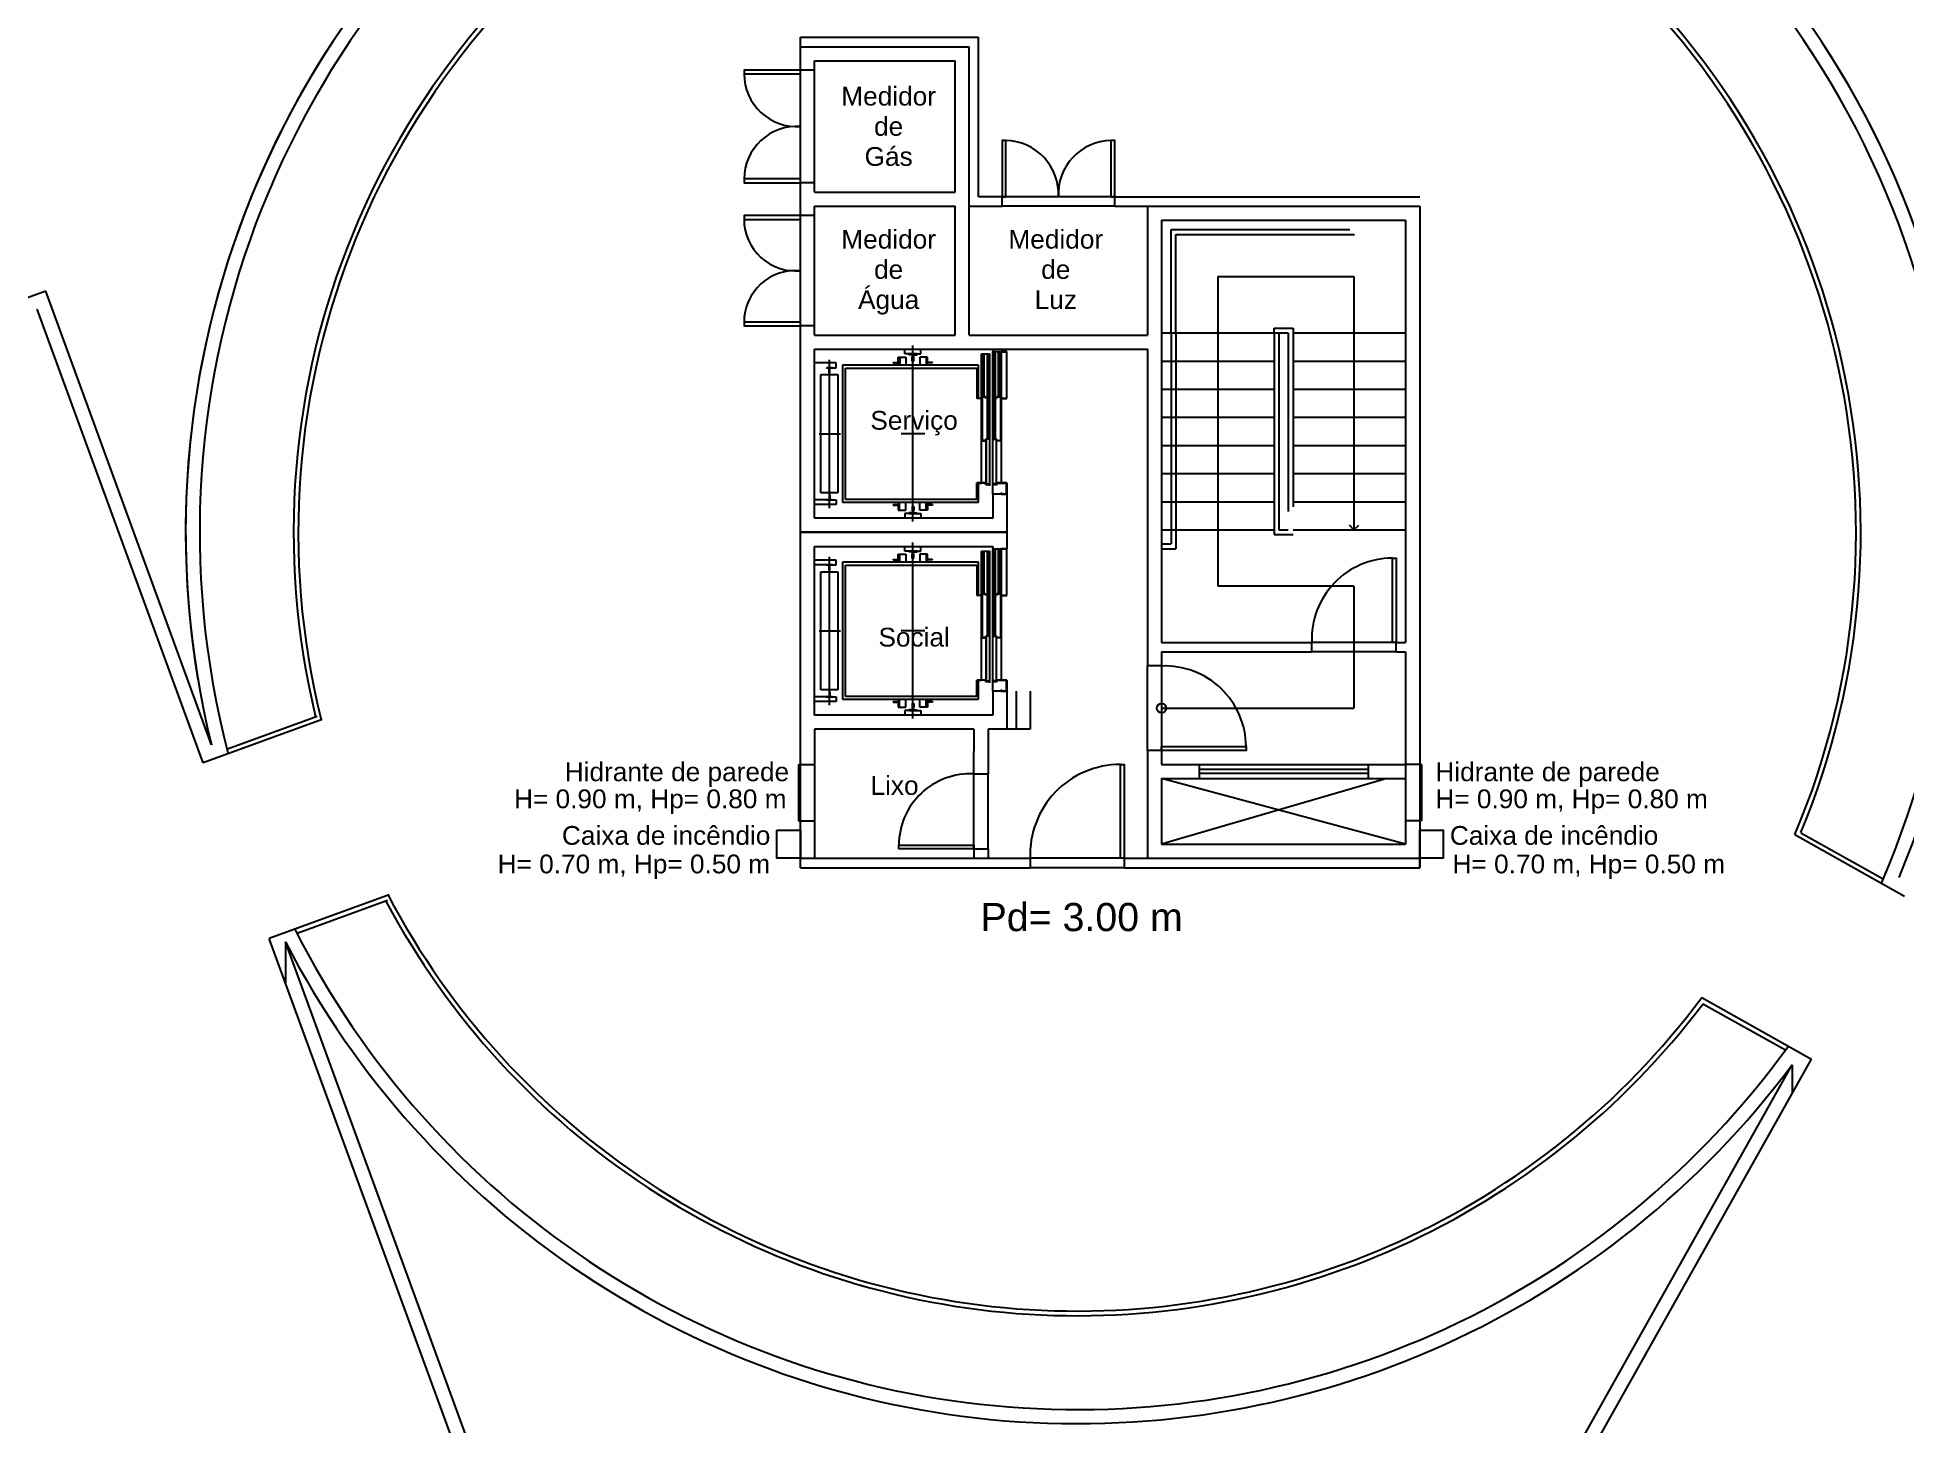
# Model space of a CAD drawing. Header units: millimetres. Extents: x -210 to 1173, y -437 to 320.
# Drawn here: x -149.08 to -129.18, y -87.92 to -73.14 of the extents above; entities that cross this region are included whole.
import ezdxf
from ezdxf.enums import TextEntityAlignment as Align

# ---------------------------------------------------------------- set-up
doc = ezdxf.new("R2010")
doc.units = ezdxf.units.MM
doc.header["$LTSCALE"] = 0.3
for name, pattern in [('DASHDOTX2', [50.8, 25.4, -12.7, 0, -12.7]), ('DASHED2', [9.525, 6.35, -3.175]), ('LTYPE_4', [112.5, 56.25, -56.25]), ('LTYPE_6', [168.75, 112.5, -28.125, 0, -28.125])]:
    doc.linetypes.add(name, pattern=pattern)
for name, color, linetype in [('CORTE', 6, 'Continuous'), ('COTAS', 1, 'Continuous'), ('ESQUADRIAS', 3, 'Continuous'), ('LAYER_0', 6, 'Continuous'), ('LINHA DE CORTE', 6, 'DASHDOTX2'), ('PISO', 1, 'Continuous'), ('PROJEÇÃO', 1, 'DASHED2'), ('TEXTOS', 2, 'Continuous'), ('VISTA', 2, 'Continuous')]:
    doc.layers.add(name, color=color, linetype=linetype)
doc.styles.add('2MM 1_100', font='ARIAL.TTF', dxfattribs={"height": 0.2})
doc.styles.add('3MM 1_100', font='ARIAL.TTF', dxfattribs={"height": 0.3})

msp = doc.modelspace()

# ---------------------------------------------------------------- texts
at = {"layer": 'TEXTOS'}
for s, height, style, p in [('Medidor', 0.2, '2MM 1_100', (-140.006, -73.771)), ('de', 0.2, '2MM 1_100', (-140.006, -74.093)), ('Gás', 0.2, '2MM 1_100', (-140.006, -74.414)), ('Medidor', 0.2, '2MM 1_100', (-140.006, -75.296)), ('Medidor', 0.2, '2MM 1_100', (-138.225, -75.296)), ('de', 0.2, '2MM 1_100', (-140.006, -75.618)), ('de', 0.2, '2MM 1_100', (-138.225, -75.618)), ('Água', 0.2, '2MM 1_100', (-140.006, -75.939)), ('Luz', 0.2, '2MM 1_100', (-138.225, -75.939)), ('Serviço', 0.2, '2MM 1_100', (-139.735, -77.226)), ('Social', 0.2, '2MM 1_100', (-139.734, -79.537)), ('Hidrante de parede', 0.2, '2MM 1_100', (-142.262, -80.972)), ('Hidrante de parede', 0.2, '2MM 1_100', (-132.984, -80.972)), ('H= 0.90 m, Hp= 0.80 m', 0.2, '2MM 1_100', (-142.546, -81.26)), ('Lixo', 0.2, '2MM 1_100', (-139.943, -81.118)), ('H= 0.90 m, Hp= 0.80 m', 0.2, '2MM 1_100', (-132.728, -81.26)), ('Caixa de incêndio', 0.2, '2MM 1_100', (-142.377, -81.65)), ('Caixa de incêndio', 0.2, '2MM 1_100', (-132.915, -81.65)), ('H= 0.70 m, Hp= 0.50 m', 0.2, '2MM 1_100', (-142.721, -81.954)), ('H= 0.70 m, Hp= 0.50 m', 0.2, '2MM 1_100', (-132.545, -81.954)), ('Pd= 3.00 m', 0.3, '3MM 1_100', (-137.949, -82.52))]:
    msp.add_text(s, height=height, dxfattribs=dict(at, style=style)).set_placement(p, align=Align.MIDDLE_CENTER)

# ---------------------------------------------------------------- linework, layer by layer
at = {"layer": 'CORTE'}
for p, q in [((-140.947, -73.144), (-139.047, -73.144)), ((-140.947, -73.244), (-140.947, -73.144)), ((-139.047, -74.844), (-139.047, -73.144)), ((-140.947, -73.244), (-139.147, -73.244)), ((-140.947, -73.494), (-140.947, -73.244)), ((-140.797, -73.394), (-139.297, -73.394)), ((-140.797, -73.494), (-140.797, -73.394)), ((-139.297, -74.794), (-139.297, -73.394)), ((-139.147, -76.319), (-139.147, -73.244)), ((-140.797, -73.494), (-140.947, -73.494)), ((-140.947, -75.044), (-140.947, -74.694)), ((-140.797, -74.694), (-140.947, -74.694)), ((-140.797, -74.794), (-140.797, -74.694)), ((-140.797, -74.794), (-139.297, -74.794)), ((-140.797, -74.944), (-139.297, -74.944)), ((-140.797, -75.044), (-140.797, -74.944)), ((-139.297, -76.319), (-139.297, -74.944)), ((-139.147, -74.944), (-138.797, -74.944)), ((-138.797, -74.844), (-139.047, -74.844)), ((-138.797, -74.944), (-138.797, -74.844)), ((-137.597, -74.844), (-134.347, -74.844)), ((-137.597, -74.944), (-137.597, -74.844)), ((-137.597, -74.944), (-137.247, -74.944)), ((-137.247, -74.944), (-137.247, -76.319)), ((-137.247, -74.944), (-134.347, -74.944)), ((-134.347, -74.944), (-134.347, -81.894)), ((-140.797, -75.044), (-140.947, -75.044)), ((-137.097, -75.094), (-137.097, -79.594)), ((-137.097, -75.094), (-134.497, -75.094)), ((-134.497, -75.094), (-134.497, -79.594)), ((-140.947, -81.894), (-140.947, -76.219)), ((-140.797, -76.219), (-140.947, -76.219)), ((-140.797, -76.319), (-140.797, -76.219)), ((-140.797, -76.319), (-139.297, -76.319)), ((-139.147, -76.319), (-137.247, -76.319)), ((-140.797, -78.269), (-140.797, -76.469)), ((-140.797, -76.469), (-137.247, -76.469)), ((-138.897, -76.469), (-138.897, -76.494)), ((-137.247, -76.469), (-137.247, -79.844)), ((-138.897, -78.014), (-138.897, -78.269)), ((-138.747, -78.014), (-138.747, -78.419)), ((-138.897, -78.269), (-140.797, -78.269)), ((-140.947, -78.419), (-138.747, -78.419)), ((-138.747, -78.419), (-140.947, -78.419)), ((-140.797, -80.369), (-140.797, -78.569)), ((-140.797, -78.569), (-138.897, -78.569)), ((-140.797, -78.569), (-138.897, -78.569)), ((-138.897, -78.569), (-138.897, -78.594)), ((-138.747, -78.419), (-138.747, -78.594)), ((-137.097, -79.594), (-135.497, -79.594)), ((-134.597, -79.594), (-134.497, -79.594)), ((-137.097, -79.694), (-137.097, -79.844)), ((-137.097, -79.694), (-135.497, -79.694)), ((-134.597, -79.694), (-134.497, -79.694)), ((-134.497, -79.694), (-134.497, -80.894)), ((-138.897, -80.114), (-138.897, -80.369)), ((-138.747, -80.114), (-138.747, -80.519)), ((-138.647, -80.114), (-138.647, -80.519)), ((-138.497, -80.114), (-138.497, -80.519)), ((-138.897, -80.369), (-140.797, -80.369)), ((-139.097, -80.519), (-140.797, -80.519)), ((-140.797, -80.519), (-140.797, -81.894)), ((-139.097, -80.519), (-139.102, -80.994)), ((-138.497, -80.519), (-138.947, -80.519)), ((-138.947, -80.519), (-138.947, -80.994)), ((-137.247, -80.744), (-137.247, -81.894)), ((-137.097, -80.744), (-137.097, -80.894)), ((-140.967, -80.894), (-140.967, -81.494)), ((-140.967, -80.894), (-140.797, -80.894)), ((-137.097, -80.894), (-134.497, -80.894)), ((-134.497, -80.894), (-134.497, -81.744)), ((-134.327, -80.894), (-134.497, -80.894)), ((-134.327, -80.894), (-134.327, -81.494)), ((-139.097, -80.994), (-138.947, -80.994)), ((-137.097, -81.044), (-137.097, -81.744)), ((-137.097, -81.044), (-134.497, -81.044)), ((-134.697, -81.044), (-137.097, -81.744)), ((-134.497, -81.744), (-137.097, -81.044)), ((-140.967, -81.494), (-140.797, -81.494)), ((-134.327, -81.494), (-134.497, -81.494)), ((-137.097, -81.744), (-134.497, -81.744)), ((-140.947, -81.894), (-138.497, -81.894)), ((-140.947, -81.994), (-140.947, -81.894)), ((-139.097, -81.794), (-139.097, -81.894)), ((-139.097, -81.794), (-138.947, -81.794)), ((-138.947, -81.794), (-138.947, -81.894)), ((-138.497, -81.894), (-138.497, -81.994)), ((-137.497, -81.894), (-137.247, -81.894)), ((-137.497, -81.894), (-137.497, -81.994)), ((-137.247, -81.894), (-134.347, -81.894)), ((-134.347, -81.894), (-134.347, -81.994)), ((-134.347, -81.994), (-134.347, -81.894)), ((-140.947, -81.994), (-138.497, -81.994)), ((-137.497, -81.994), (-134.347, -81.994)), ((-146.435, -82.784), (-146.435, -83.221)), ((-130.379, -84.095), (-130.379, -84.401))]:
    msp.add_line(p, q, dxfattribs=at)
for points in [[(-141.197, -81.594), (-140.947, -81.594), (-140.947, -81.894), (-141.197, -81.894)], [(-134.347, -81.594), (-134.097, -81.594), (-134.097, -81.894), (-134.347, -81.894)]]:
    msp.add_lwpolyline(points, close=True, dxfattribs=at)
at = {"layer": 'COTAS'}
for p, q in [((-136.497, -75.694), (-136.497, -78.994)), ((-136.497, -75.694), (-135.047, -75.694)), ((-135.047, -75.694), (-135.047, -78.394)), ((-135.047, -78.394), (-135.096, -78.344)), ((-135.047, -78.394), (-134.996, -78.344)), ((-135.047, -78.994), (-136.497, -78.994)), ((-135.047, -78.994), (-135.047, -80.294)), ((-137.097, -80.294), (-135.047, -80.294))]:
    msp.add_line(p, q, dxfattribs=at)
msp.add_circle((-137.097, -80.294), 0.05, dxfattribs=at)
at = {"layer": 'ESQUADRIAS'}
for points in [[(-140.947, -73.494), (-141.547, -73.494), (-141.547, -73.534), (-140.947, -73.534)], [(-138.757, -74.844), (-138.757, -74.244), (-138.797, -74.244), (-138.797, -74.844)], [(-137.597, -74.844), (-137.597, -74.244), (-137.637, -74.244), (-137.637, -74.844)], [(-140.947, -74.654), (-141.547, -74.654), (-141.547, -74.694), (-140.947, -74.694)], [(-140.947, -75.044), (-141.547, -75.044), (-141.547, -75.084), (-140.947, -75.084)], [(-140.947, -76.179), (-141.547, -76.179), (-141.547, -76.219), (-140.947, -76.219)], [(-134.597, -79.594), (-134.637, -79.594), (-134.637, -78.694), (-134.597, -78.694)], [(-137.097, -80.744), (-137.097, -80.704), (-136.197, -80.704), (-136.197, -80.744)], [(-137.497, -81.894), (-137.537, -81.894), (-137.537, -80.894), (-137.497, -80.894)], [(-139.097, -81.794), (-139.897, -81.794), (-139.897, -81.754), (-139.097, -81.754)]]:
    msp.add_lwpolyline(points, close=True, dxfattribs=at)
at = {"layer": 'LAYER_0', "color": 15, "linetype": 'LTYPE_6'}
for p, q in [((-140.637, -78.162), (-140.637, -76.58)), ((-139.747, -78.304), (-139.747, -76.429)), ((-140.748, -77.369), (-140.518, -77.369)), ((-139.619, -77.369), (-139.871, -77.369)), ((-139.747, -80.404), (-139.747, -78.529)), ((-140.637, -80.262), (-140.637, -78.68)), ((-140.748, -79.469), (-140.518, -79.469)), ((-139.619, -79.469), (-139.871, -79.469))]:
    msp.add_line(p, q, dxfattribs=at)
at = {"layer": 'LAYER_0', "color": 11}
for p, q in [((-139.957, -76.614), (-139.957, -76.608)), ((-139.957, -76.608), (-139.903, -76.608)), ((-139.903, -76.608), (-139.903, -76.554)), ((-139.903, -76.554), (-139.822, -76.554)), ((-139.897, -76.614), (-139.897, -76.554)), ((-139.832, -76.519), (-139.832, -76.469)), ((-139.792, -76.519), (-139.832, -76.519)), ((-139.822, -76.554), (-139.822, -76.614)), ((-139.747, -76.519), (-139.792, -76.519)), ((-139.792, -76.519), (-139.792, -76.524)), ((-139.788, -76.527), (-139.792, -76.524)), ((-139.755, -76.529), (-139.788, -76.527)), ((-139.755, -76.529), (-139.751, -76.533)), ((-139.751, -76.549), (-139.755, -76.552)), ((-139.755, -76.594), (-139.755, -76.552)), ((-139.747, -76.594), (-139.755, -76.594)), ((-139.751, -76.549), (-139.751, -76.533)), ((-139.702, -76.519), (-139.747, -76.519)), ((-139.747, -76.594), (-139.739, -76.594)), ((-139.742, -76.533), (-139.739, -76.529)), ((-139.742, -76.549), (-139.742, -76.533)), ((-139.742, -76.549), (-139.739, -76.552)), ((-139.739, -76.529), (-139.705, -76.527)), ((-139.739, -76.594), (-139.739, -76.552)), ((-139.705, -76.527), (-139.702, -76.524)), ((-139.702, -76.519), (-139.662, -76.519)), ((-139.702, -76.519), (-139.702, -76.524)), ((-139.591, -76.554), (-139.672, -76.554)), ((-139.672, -76.554), (-139.672, -76.614)), ((-139.662, -76.519), (-139.662, -76.469)), ((-139.597, -76.614), (-139.597, -76.554)), ((-139.591, -76.608), (-139.591, -76.554)), ((-139.537, -76.608), (-139.591, -76.608)), ((-139.537, -76.614), (-139.537, -76.608)), ((-139.017, -77.894), (-139.017, -76.519)), ((-139.017, -76.519), (-138.927, -76.519)), ((-138.927, -77.924), (-138.927, -76.519)), ((-138.897, -77.924), (-138.897, -76.494)), ((-138.897, -76.494), (-138.807, -76.494)), ((-138.807, -76.494), (-138.807, -77.894)), ((-138.747, -76.494), (-138.807, -76.494)), ((-138.807, -76.509), (-138.805, -76.509)), ((-138.805, -76.509), (-138.805, -76.496)), ((-138.805, -76.496), (-138.749, -76.496)), ((-138.749, -76.496), (-138.749, -76.992)), ((-138.747, -76.994), (-138.747, -76.494)), ((-140.564, -76.615), (-140.797, -76.615)), ((-140.727, -77.999), (-140.727, -76.739)), ((-140.727, -76.739), (-140.547, -76.739)), ((-140.604, -76.665), (-140.564, -76.665)), ((-140.564, -76.665), (-140.564, -76.615)), ((-140.547, -76.739), (-140.547, -77.999)), ((-139.047, -76.639), (-140.497, -76.639)), ((-140.497, -76.639), (-140.497, -78.099)), ((-140.467, -78.069), (-140.467, -76.669)), ((-140.467, -76.669), (-139.067, -76.669)), ((-139.957, -76.614), (-139.897, -76.614)), ((-139.897, -76.614), (-139.897, -76.639)), ((-139.822, -76.614), (-139.822, -76.639)), ((-139.672, -76.614), (-139.672, -76.639)), ((-139.597, -76.614), (-139.597, -76.639)), ((-139.537, -76.614), (-139.597, -76.614)), ((-139.067, -76.669), (-139.067, -76.994)), ((-139.047, -76.992), (-139.047, -76.639)), ((-139.017, -76.994), (-139.067, -76.994)), ((-139.019, -76.992), (-139.047, -76.992)), ((-139.017, -76.979), (-139.019, -76.979)), ((-139.019, -76.979), (-139.019, -76.992)), ((-139.012, -77.444), (-139.012, -76.974)), ((-139.012, -76.974), (-138.972, -76.974)), ((-138.974, -76.976), (-139.01, -76.976)), ((-139.01, -76.976), (-139.01, -77.442)), ((-138.974, -76.989), (-138.974, -76.976)), ((-138.972, -76.989), (-138.974, -76.989)), ((-138.972, -76.974), (-138.972, -76.989)), ((-138.812, -76.974), (-138.852, -76.974)), ((-138.852, -76.974), (-138.852, -76.989)), ((-138.852, -76.989), (-138.85, -76.989)), ((-138.85, -76.989), (-138.85, -76.976)), ((-138.85, -76.976), (-138.814, -76.976)), ((-138.814, -76.976), (-138.814, -77.442)), ((-138.812, -77.444), (-138.812, -76.974)), ((-138.805, -76.979), (-138.807, -76.979)), ((-138.807, -76.994), (-138.747, -76.994)), ((-138.805, -76.992), (-138.805, -76.979)), ((-138.749, -76.992), (-138.805, -76.992)), ((-139.012, -77.444), (-138.972, -77.444)), ((-138.974, -77.442), (-139.01, -77.442)), ((-138.972, -77.429), (-138.974, -77.429)), ((-138.974, -77.429), (-138.974, -77.442)), ((-138.972, -77.444), (-138.972, -77.429)), ((-138.967, -77.906), (-138.967, -77.424)), ((-138.967, -77.424), (-138.927, -77.424)), ((-138.929, -77.426), (-138.965, -77.426)), ((-138.965, -77.426), (-138.965, -77.904)), ((-138.929, -77.439), (-138.929, -77.426)), ((-138.927, -77.439), (-138.929, -77.439)), ((-138.857, -77.424), (-138.897, -77.424)), ((-138.897, -77.439), (-138.895, -77.439)), ((-138.895, -77.439), (-138.895, -77.426)), ((-138.895, -77.426), (-138.859, -77.426)), ((-138.859, -77.426), (-138.859, -77.904)), ((-138.857, -77.906), (-138.857, -77.424)), ((-138.852, -77.444), (-138.852, -77.429)), ((-138.852, -77.429), (-138.85, -77.429)), ((-138.812, -77.444), (-138.852, -77.444)), ((-138.85, -77.429), (-138.85, -77.442)), ((-138.85, -77.442), (-138.814, -77.442)), ((-140.547, -77.999), (-140.727, -77.999)), ((-139.017, -77.894), (-139.067, -77.894)), ((-139.067, -78.069), (-139.067, -77.894)), ((-139.047, -78.099), (-139.047, -77.896)), ((-139.047, -77.896), (-139.017, -77.896)), ((-138.972, -77.894), (-139.017, -77.894)), ((-138.974, -77.896), (-139.017, -77.896)), ((-138.974, -77.911), (-138.974, -77.896)), ((-138.929, -77.911), (-138.974, -77.911)), ((-138.972, -77.894), (-138.972, -77.909)), ((-138.972, -77.909), (-138.927, -77.909)), ((-138.927, -77.906), (-138.967, -77.906)), ((-138.965, -77.904), (-138.929, -77.904)), ((-138.929, -77.904), (-138.929, -77.891)), ((-138.929, -77.891), (-138.927, -77.891)), ((-138.929, -77.924), (-138.929, -77.911)), ((-138.927, -77.924), (-138.929, -77.924)), ((-138.895, -77.891), (-138.897, -77.891)), ((-138.897, -77.906), (-138.857, -77.906)), ((-138.852, -77.909), (-138.897, -77.909)), ((-138.897, -77.924), (-138.895, -77.924)), ((-138.897, -78.014), (-138.897, -77.924)), ((-138.895, -77.904), (-138.895, -77.891)), ((-138.859, -77.904), (-138.895, -77.904)), ((-138.895, -77.924), (-138.895, -77.911)), ((-138.895, -77.911), (-138.85, -77.911)), ((-138.852, -77.894), (-138.852, -77.909)), ((-138.747, -77.894), (-138.852, -77.894)), ((-138.85, -77.911), (-138.85, -77.896)), ((-138.85, -77.896), (-138.749, -77.896)), ((-138.807, -78.014), (-138.807, -77.999)), ((-138.807, -77.999), (-138.805, -77.999)), ((-138.805, -77.999), (-138.805, -78.012)), ((-138.749, -78.012), (-138.749, -77.896)), ((-138.747, -77.894), (-138.747, -78.014)), ((-140.67, -78.073), (-140.797, -78.073)), ((-140.565, -78.123), (-140.797, -78.123)), ((-140.605, -78.073), (-140.565, -78.073)), ((-140.565, -78.073), (-140.565, -78.123)), ((-140.497, -78.099), (-139.047, -78.099)), ((-139.067, -78.069), (-140.467, -78.069)), ((-139.957, -78.124), (-139.897, -78.124)), ((-139.957, -78.124), (-139.957, -78.13)), ((-139.957, -78.13), (-139.903, -78.13)), ((-139.903, -78.13), (-139.903, -78.184)), ((-139.903, -78.184), (-139.822, -78.184)), ((-139.897, -78.124), (-139.897, -78.099)), ((-139.897, -78.124), (-139.897, -78.184)), ((-139.822, -78.124), (-139.822, -78.099)), ((-139.822, -78.184), (-139.822, -78.124)), ((-139.747, -78.144), (-139.755, -78.144)), ((-139.755, -78.144), (-139.755, -78.186)), ((-139.752, -78.19), (-139.755, -78.186)), ((-139.752, -78.19), (-139.752, -78.206)), ((-139.747, -78.144), (-139.739, -78.144)), ((-139.743, -78.19), (-139.739, -78.186)), ((-139.743, -78.19), (-139.743, -78.206)), ((-139.739, -78.144), (-139.739, -78.186)), ((-139.672, -78.124), (-139.672, -78.099)), ((-139.672, -78.184), (-139.672, -78.124)), ((-139.591, -78.184), (-139.672, -78.184)), ((-139.597, -78.124), (-139.597, -78.099)), ((-139.537, -78.124), (-139.597, -78.124)), ((-139.597, -78.124), (-139.597, -78.184)), ((-139.537, -78.13), (-139.591, -78.13)), ((-139.591, -78.13), (-139.591, -78.184)), ((-139.537, -78.124), (-139.537, -78.13)), ((-138.807, -78.014), (-138.897, -78.014)), ((-138.747, -78.014), (-138.807, -78.014)), ((-138.805, -78.012), (-138.749, -78.012)), ((-139.792, -78.219), (-139.832, -78.219)), ((-139.832, -78.219), (-139.832, -78.269)), ((-139.789, -78.211), (-139.792, -78.215)), ((-139.792, -78.219), (-139.792, -78.215)), ((-139.792, -78.219), (-139.747, -78.219)), ((-139.755, -78.209), (-139.789, -78.211)), ((-139.752, -78.206), (-139.755, -78.209)), ((-139.747, -78.219), (-139.702, -78.219)), ((-139.739, -78.209), (-139.743, -78.206)), ((-139.739, -78.209), (-139.706, -78.211)), ((-139.706, -78.211), (-139.702, -78.215)), ((-139.702, -78.219), (-139.702, -78.215)), ((-139.702, -78.219), (-139.662, -78.219)), ((-139.662, -78.219), (-139.662, -78.269)), ((-139.832, -78.619), (-139.832, -78.569)), ((-139.662, -78.619), (-139.662, -78.569)), ((-138.897, -80.024), (-138.897, -78.594)), ((-138.897, -78.594), (-138.807, -78.594)), ((-138.807, -78.594), (-138.807, -79.994)), ((-138.747, -78.594), (-138.807, -78.594)), ((-138.805, -78.609), (-138.805, -78.596)), ((-138.805, -78.596), (-138.749, -78.596)), ((-138.749, -78.596), (-138.749, -79.092)), ((-138.747, -79.094), (-138.747, -78.594)), ((-140.565, -78.715), (-140.797, -78.715)), ((-140.67, -78.765), (-140.797, -78.765)), ((-140.605, -78.765), (-140.565, -78.765)), ((-140.565, -78.765), (-140.565, -78.715)), ((-139.047, -78.739), (-140.497, -78.739)), ((-140.497, -78.739), (-140.497, -80.199)), ((-140.467, -80.169), (-140.467, -78.769)), ((-140.467, -78.769), (-139.067, -78.769)), ((-139.957, -78.714), (-139.957, -78.708)), ((-139.957, -78.708), (-139.903, -78.708)), ((-139.957, -78.714), (-139.897, -78.714)), ((-139.903, -78.708), (-139.903, -78.654)), ((-139.903, -78.654), (-139.822, -78.654)), ((-139.897, -78.714), (-139.897, -78.654)), ((-139.897, -78.714), (-139.897, -78.739)), ((-139.792, -78.619), (-139.832, -78.619)), ((-139.822, -78.654), (-139.822, -78.714)), ((-139.822, -78.714), (-139.822, -78.739)), ((-139.747, -78.619), (-139.792, -78.619)), ((-139.792, -78.619), (-139.792, -78.624)), ((-139.789, -78.627), (-139.792, -78.624)), ((-139.755, -78.629), (-139.789, -78.627)), ((-139.755, -78.629), (-139.752, -78.633)), ((-139.752, -78.649), (-139.755, -78.652)), ((-139.755, -78.694), (-139.755, -78.652)), ((-139.747, -78.694), (-139.755, -78.694)), ((-139.752, -78.649), (-139.752, -78.633)), ((-139.702, -78.619), (-139.747, -78.619)), ((-139.747, -78.694), (-139.739, -78.694)), ((-139.743, -78.633), (-139.739, -78.629)), ((-139.743, -78.649), (-139.743, -78.633)), ((-139.743, -78.649), (-139.739, -78.652)), ((-139.739, -78.629), (-139.706, -78.627)), ((-139.739, -78.694), (-139.739, -78.652)), ((-139.706, -78.627), (-139.702, -78.624)), ((-139.702, -78.619), (-139.662, -78.619)), ((-139.702, -78.619), (-139.702, -78.624)), ((-139.591, -78.654), (-139.672, -78.654)), ((-139.672, -78.654), (-139.672, -78.714)), ((-139.672, -78.714), (-139.672, -78.739)), ((-139.597, -78.714), (-139.597, -78.654)), ((-139.597, -78.714), (-139.597, -78.739)), ((-139.537, -78.714), (-139.597, -78.714)), ((-139.591, -78.708), (-139.591, -78.654)), ((-139.537, -78.708), (-139.591, -78.708)), ((-139.537, -78.714), (-139.537, -78.708)), ((-139.067, -78.769), (-139.067, -79.094)), ((-139.047, -79.092), (-139.047, -78.739)), ((-139.017, -79.994), (-139.017, -78.619)), ((-139.017, -78.619), (-138.927, -78.619)), ((-138.927, -80.024), (-138.927, -78.619)), ((-138.807, -78.609), (-138.805, -78.609)), ((-140.727, -80.099), (-140.727, -78.839)), ((-140.727, -78.839), (-140.547, -78.839)), ((-140.547, -78.839), (-140.547, -80.099)), ((-139.017, -79.094), (-139.067, -79.094)), ((-139.019, -79.092), (-139.047, -79.092)), ((-139.017, -79.079), (-139.019, -79.079)), ((-139.019, -79.079), (-139.019, -79.092)), ((-139.012, -79.544), (-139.012, -79.074)), ((-139.012, -79.074), (-138.972, -79.074)), ((-138.974, -79.076), (-139.01, -79.076)), ((-139.01, -79.076), (-139.01, -79.542)), ((-138.974, -79.089), (-138.974, -79.076)), ((-138.972, -79.089), (-138.974, -79.089)), ((-138.972, -79.074), (-138.972, -79.089)), ((-138.812, -79.074), (-138.852, -79.074)), ((-138.852, -79.074), (-138.852, -79.089)), ((-138.852, -79.089), (-138.85, -79.089)), ((-138.85, -79.089), (-138.85, -79.076)), ((-138.85, -79.076), (-138.814, -79.076)), ((-138.814, -79.076), (-138.814, -79.542)), ((-138.812, -79.544), (-138.812, -79.074)), ((-138.805, -79.079), (-138.807, -79.079)), ((-138.807, -79.094), (-138.747, -79.094)), ((-138.805, -79.092), (-138.805, -79.079)), ((-138.749, -79.092), (-138.805, -79.092)), ((-139.012, -79.544), (-138.972, -79.544)), ((-138.974, -79.542), (-139.01, -79.542)), ((-138.972, -79.529), (-138.974, -79.529)), ((-138.974, -79.529), (-138.974, -79.542)), ((-138.972, -79.544), (-138.972, -79.529)), ((-138.967, -80.006), (-138.967, -79.524)), ((-138.967, -79.524), (-138.927, -79.524)), ((-138.929, -79.526), (-138.965, -79.526)), ((-138.965, -79.526), (-138.965, -80.004)), ((-138.929, -79.539), (-138.929, -79.526)), ((-138.927, -79.539), (-138.929, -79.539)), ((-138.857, -79.524), (-138.897, -79.524)), ((-138.897, -79.539), (-138.895, -79.539)), ((-138.895, -79.539), (-138.895, -79.526)), ((-138.895, -79.526), (-138.859, -79.526)), ((-138.859, -79.526), (-138.859, -80.004)), ((-138.857, -80.006), (-138.857, -79.524)), ((-138.852, -79.544), (-138.852, -79.529)), ((-138.852, -79.529), (-138.85, -79.529)), ((-138.812, -79.544), (-138.852, -79.544)), ((-138.85, -79.529), (-138.85, -79.542)), ((-138.85, -79.542), (-138.814, -79.542)), ((-138.929, -80.004), (-138.929, -79.991)), ((-138.929, -79.991), (-138.927, -79.991)), ((-138.895, -79.991), (-138.897, -79.991)), ((-138.895, -80.004), (-138.895, -79.991)), ((-140.67, -80.173), (-140.797, -80.173)), ((-140.547, -80.099), (-140.727, -80.099)), ((-140.605, -80.173), (-140.565, -80.173)), ((-140.565, -80.173), (-140.565, -80.223)), ((-139.067, -80.169), (-140.467, -80.169)), ((-139.017, -79.994), (-139.067, -79.994)), ((-139.067, -80.169), (-139.067, -79.994)), ((-139.047, -80.199), (-139.047, -79.996)), ((-139.047, -79.996), (-139.017, -79.996)), ((-138.972, -79.994), (-139.017, -79.994)), ((-138.974, -79.996), (-139.017, -79.996)), ((-138.974, -80.011), (-138.974, -79.996)), ((-138.929, -80.011), (-138.974, -80.011)), ((-138.972, -79.994), (-138.972, -80.009)), ((-138.972, -80.009), (-138.927, -80.009)), ((-138.927, -80.006), (-138.967, -80.006)), ((-138.965, -80.004), (-138.929, -80.004)), ((-138.929, -80.024), (-138.929, -80.011)), ((-138.927, -80.024), (-138.929, -80.024)), ((-138.897, -80.006), (-138.857, -80.006)), ((-138.852, -80.009), (-138.897, -80.009)), ((-138.897, -80.024), (-138.895, -80.024)), ((-138.897, -80.114), (-138.897, -80.024)), ((-138.807, -80.114), (-138.897, -80.114)), ((-138.859, -80.004), (-138.895, -80.004)), ((-138.895, -80.024), (-138.895, -80.011)), ((-138.895, -80.011), (-138.85, -80.011)), ((-138.852, -79.994), (-138.852, -80.009)), ((-138.747, -79.994), (-138.852, -79.994)), ((-138.85, -80.011), (-138.85, -79.996)), ((-138.85, -79.996), (-138.749, -79.996)), ((-138.807, -80.114), (-138.807, -80.099)), ((-138.807, -80.099), (-138.805, -80.099)), ((-138.747, -80.114), (-138.807, -80.114)), ((-138.805, -80.099), (-138.805, -80.112)), ((-138.805, -80.112), (-138.749, -80.112)), ((-138.749, -80.112), (-138.749, -79.996)), ((-138.747, -79.994), (-138.747, -80.114)), ((-140.565, -80.223), (-140.797, -80.223)), ((-140.497, -80.199), (-139.047, -80.199)), ((-139.957, -80.224), (-139.897, -80.224)), ((-139.957, -80.224), (-139.957, -80.23)), ((-139.957, -80.23), (-139.903, -80.23)), ((-139.903, -80.23), (-139.903, -80.284)), ((-139.903, -80.284), (-139.822, -80.284)), ((-139.897, -80.224), (-139.897, -80.199)), ((-139.897, -80.224), (-139.897, -80.284)), ((-139.792, -80.319), (-139.832, -80.319)), ((-139.832, -80.319), (-139.832, -80.369)), ((-139.822, -80.224), (-139.822, -80.199)), ((-139.822, -80.284), (-139.822, -80.224)), ((-139.789, -80.311), (-139.792, -80.315)), ((-139.792, -80.319), (-139.792, -80.315)), ((-139.792, -80.319), (-139.747, -80.319)), ((-139.755, -80.309), (-139.789, -80.311)), ((-139.747, -80.244), (-139.755, -80.244)), ((-139.755, -80.244), (-139.755, -80.286)), ((-139.752, -80.29), (-139.755, -80.286)), ((-139.752, -80.306), (-139.755, -80.309)), ((-139.752, -80.29), (-139.752, -80.306)), ((-139.747, -80.244), (-139.739, -80.244)), ((-139.747, -80.319), (-139.702, -80.319)), ((-139.743, -80.29), (-139.739, -80.286)), ((-139.743, -80.29), (-139.743, -80.306)), ((-139.739, -80.309), (-139.743, -80.306)), ((-139.739, -80.244), (-139.739, -80.286)), ((-139.739, -80.309), (-139.706, -80.311)), ((-139.706, -80.311), (-139.702, -80.315)), ((-139.702, -80.319), (-139.702, -80.315)), ((-139.702, -80.319), (-139.662, -80.319)), ((-139.672, -80.224), (-139.672, -80.199)), ((-139.672, -80.284), (-139.672, -80.224)), ((-139.591, -80.284), (-139.672, -80.284)), ((-139.662, -80.319), (-139.662, -80.369)), ((-139.597, -80.224), (-139.597, -80.199)), ((-139.537, -80.224), (-139.597, -80.224)), ((-139.597, -80.224), (-139.597, -80.284)), ((-139.537, -80.23), (-139.591, -80.23)), ((-139.591, -80.23), (-139.591, -80.284)), ((-139.537, -80.224), (-139.537, -80.23))]:
    msp.add_line(p, q, dxfattribs=at)
at = {"layer": 'LAYER_0', "color": 1, "linetype": 'LTYPE_4'}
for p, q in [((-139.888, -76.554), (-139.888, -76.614)), ((-139.605, -76.554), (-139.605, -76.614)), ((-139.888, -76.614), (-139.888, -76.639)), ((-139.605, -76.614), (-139.605, -76.639)), ((-139.889, -78.124), (-139.889, -78.099)), ((-139.889, -78.184), (-139.889, -78.124)), ((-139.606, -78.124), (-139.606, -78.099)), ((-139.606, -78.184), (-139.606, -78.124)), ((-139.889, -78.654), (-139.889, -78.714)), ((-139.889, -78.714), (-139.889, -78.739)), ((-139.606, -78.654), (-139.606, -78.714)), ((-139.606, -78.714), (-139.606, -78.739)), ((-139.889, -80.224), (-139.889, -80.199)), ((-139.889, -80.284), (-139.889, -80.224)), ((-139.606, -80.224), (-139.606, -80.199)), ((-139.606, -80.284), (-139.606, -80.224))]:
    msp.add_line(p, q, dxfattribs=at)
at = {"layer": 'LAYER_0', "color": 1}
for p, q in [((-138.997, -76.519), (-138.997, -76.974)), ((-138.987, -76.974), (-138.987, -76.519)), ((-138.952, -77.424), (-138.952, -76.519)), ((-138.942, -76.519), (-138.942, -77.424)), ((-138.882, -77.424), (-138.882, -76.494)), ((-138.872, -76.494), (-138.872, -77.424)), ((-138.837, -76.974), (-138.837, -76.494)), ((-138.827, -76.494), (-138.827, -76.974)), ((-140.604, -76.665), (-140.669, -76.665)), ((-140.665, -76.669), (-140.669, -76.665)), ((-140.639, -76.669), (-140.665, -76.669)), ((-140.641, -76.684), (-140.639, -76.682)), ((-140.641, -76.719), (-140.641, -76.684)), ((-140.633, -76.719), (-140.641, -76.719)), ((-140.639, -76.682), (-140.639, -76.669)), ((-140.635, -76.682), (-140.635, -76.669)), ((-140.608, -76.669), (-140.635, -76.669)), ((-140.635, -76.682), (-140.633, -76.684)), ((-140.633, -76.719), (-140.633, -76.684)), ((-140.608, -76.669), (-140.604, -76.665)), ((-140.666, -78.069), (-140.67, -78.073)), ((-140.67, -78.073), (-140.605, -78.073)), ((-140.666, -78.069), (-140.639, -78.069)), ((-140.641, -78.019), (-140.633, -78.019)), ((-140.641, -78.019), (-140.641, -78.054)), ((-140.639, -78.056), (-140.641, -78.054)), ((-140.639, -78.056), (-140.639, -78.069)), ((-140.633, -78.054), (-140.635, -78.056)), ((-140.635, -78.056), (-140.635, -78.069)), ((-140.635, -78.069), (-140.609, -78.069)), ((-140.633, -78.019), (-140.633, -78.054)), ((-140.609, -78.069), (-140.605, -78.073)), ((-138.882, -79.524), (-138.882, -78.594)), ((-138.872, -78.594), (-138.872, -79.524)), ((-138.837, -79.074), (-138.837, -78.594)), ((-138.827, -78.594), (-138.827, -79.074)), ((-140.605, -78.765), (-140.67, -78.765)), ((-140.666, -78.769), (-140.67, -78.765)), ((-140.639, -78.769), (-140.666, -78.769)), ((-140.641, -78.784), (-140.639, -78.782)), ((-140.641, -78.819), (-140.641, -78.784)), ((-140.639, -78.782), (-140.639, -78.769)), ((-140.635, -78.782), (-140.635, -78.769)), ((-140.609, -78.769), (-140.635, -78.769)), ((-140.635, -78.782), (-140.633, -78.784)), ((-140.633, -78.819), (-140.633, -78.784)), ((-140.609, -78.769), (-140.605, -78.765)), ((-138.997, -78.619), (-138.997, -79.074)), ((-138.987, -79.074), (-138.987, -78.619)), ((-138.952, -79.524), (-138.952, -78.619)), ((-138.942, -78.619), (-138.942, -79.524)), ((-140.633, -78.819), (-140.641, -78.819)), ((-140.666, -80.169), (-140.67, -80.173)), ((-140.67, -80.173), (-140.605, -80.173)), ((-140.666, -80.169), (-140.639, -80.169)), ((-140.641, -80.119), (-140.633, -80.119)), ((-140.641, -80.119), (-140.641, -80.154)), ((-140.639, -80.156), (-140.641, -80.154)), ((-140.639, -80.156), (-140.639, -80.169)), ((-140.633, -80.154), (-140.635, -80.156)), ((-140.635, -80.156), (-140.635, -80.169)), ((-140.635, -80.169), (-140.609, -80.169)), ((-140.633, -80.119), (-140.633, -80.154)), ((-140.609, -80.169), (-140.605, -80.173))]:
    msp.add_line(p, q, dxfattribs=at)
at = {"layer": 'LAYER_0', "color": 7}
for p, q in [((-138.897, -76.494), (-138.747, -76.494)), ((-138.747, -78.014), (-138.897, -78.014)), ((-138.897, -78.594), (-138.747, -78.594)), ((-138.747, -80.114), (-138.897, -80.114))]:
    msp.add_line(p, q, dxfattribs=at)
at = {"layer": 'LAYER_0'}
for p, q in [((-139.342, -76.669), (-139.342, -76.669)), ((-140.467, -76.91), (-140.467, -76.91)), ((-139.067, -76.91), (-139.067, -76.91)), ((-139.342, -78.069), (-139.342, -78.069)), ((-139.342, -78.769), (-139.342, -78.769)), ((-140.467, -79.01), (-140.467, -79.01)), ((-139.067, -79.01), (-139.067, -79.01)), ((-139.342, -80.169), (-139.342, -80.169))]:
    msp.add_line(p, q, dxfattribs=at)
at = {"layer": 'LINHA DE CORTE'}
for p, q in [((-135.497, -79.694), (-135.497, -79.594)), ((-134.597, -79.694), (-134.597, -79.594)), ((-137.097, -79.844), (-137.247, -79.844)), ((-137.097, -80.744), (-137.247, -80.744))]:
    msp.add_line(p, q, dxfattribs=at)
at = {"layer": 'PISO'}
for p, q in [((-140.947, -74.694), (-140.947, -73.494)), ((-140.797, -74.694), (-140.797, -73.494)), ((-137.597, -74.844), (-138.797, -74.844)), ((-137.597, -74.944), (-138.797, -74.944)), ((-140.947, -76.219), (-140.947, -75.044)), ((-140.797, -76.219), (-140.797, -75.044)), ((-134.597, -79.594), (-135.497, -79.594)), ((-134.597, -79.694), (-135.497, -79.694)), ((-137.247, -80.744), (-137.247, -79.844)), ((-137.097, -79.844), (-137.097, -80.744)), ((-139.097, -81.794), (-139.097, -80.994)), ((-138.947, -81.794), (-138.947, -80.994)), ((-137.497, -81.894), (-138.497, -81.894)), ((-137.497, -81.994), (-138.497, -81.994))]:
    msp.add_line(p, q, dxfattribs=at)
for centre, radius, start, end in [((-140.985, -73.534), 0.561, 180, 273.9406), ((-140.985, -74.654), 0.561, 86.0526, 180), ((-138.766, -74.814), 0.57, 356.9163, 89.126), ((-137.628, -74.814), 0.57, 90.874, 183.0768), ((-140.997, -75.084), 0.55, 180, 275.2402), ((-140.997, -76.179), 0.55, 84.753, 180), ((-134.634, -79.558), 0.864, 90.2167, 182.3852), ((-137.061, -80.708), 0.864, 0.2167, 92.3852), ((-137.537, -81.855), 0.961, 90, 182.3393), ((-139.136, -81.754), 0.761, 87.0634, 180)]:
    msp.add_arc(centre, radius, start, end, dxfattribs=at)
at = {"layer": 'PROJEÇÃO'}
for p, q in [((-136.997, -75.194), (-134.597, -75.194)), ((-136.997, -76.294), (-136.997, -75.194)), ((-136.947, -75.244), (-134.647, -75.244)), ((-136.947, -76.294), (-136.947, -75.244)), ((-137.097, -76.294), (-135.847, -76.294)), ((-135.897, -76.244), (-135.697, -76.244)), ((-135.897, -76.294), (-135.897, -76.244)), ((-135.847, -76.294), (-135.747, -76.294)), ((-135.747, -76.294), (-135.747, -78.444)), ((-135.697, -76.244), (-135.697, -78.444)), ((-135.697, -76.294), (-134.497, -76.294)), ((-135.697, -76.594), (-134.497, -76.594)), ((-135.697, -76.894), (-134.497, -76.894)), ((-135.697, -77.194), (-134.497, -77.194)), ((-135.697, -77.494), (-134.497, -77.494)), ((-135.697, -77.794), (-134.497, -77.794)), ((-135.697, -78.094), (-134.497, -78.094)), ((-135.697, -78.394), (-134.497, -78.394)), ((-135.747, -78.444), (-135.697, -78.444)), ((-136.697, -80.894), (-136.697, -81.044)), ((-134.897, -80.949), (-136.697, -80.949)), ((-134.897, -80.894), (-134.897, -81.044)), ((-134.897, -80.989), (-136.697, -80.989))]:
    msp.add_line(p, q, dxfattribs=at)
at = {"layer": 'VISTA'}
for p, q in [((-148.988, -75.848), (-153.799, -77.604)), ((-147.223, -80.686), (-148.988, -75.848)), ((-147.312, -80.878), (-149.078, -76.04)), ((-136.997, -76.294), (-136.997, -78.544)), ((-136.947, -76.294), (-136.947, -78.594)), ((-135.897, -76.294), (-135.897, -78.444)), ((-135.847, -76.294), (-135.847, -78.394)), ((-137.097, -76.594), (-135.897, -76.594)), ((-137.097, -76.894), (-135.897, -76.894)), ((-137.097, -77.194), (-135.897, -77.194)), ((-137.097, -77.494), (-135.897, -77.494)), ((-137.097, -77.794), (-135.897, -77.794)), ((-137.097, -78.094), (-135.897, -78.094)), ((-137.097, -78.394), (-135.897, -78.394)), ((-135.847, -78.394), (-135.747, -78.394)), ((-137.097, -78.544), (-136.997, -78.544)), ((-137.097, -78.594), (-136.947, -78.594)), ((-135.897, -78.444), (-135.747, -78.444)), ((-146.097, -80.381), (-147.053, -80.73)), ((-146.041, -80.414), (-147.312, -80.878)), ((-130.348, -81.641), (-129.179, -82.299)), ((-130.285, -81.621), (-129.408, -82.113)), ((-145.327, -82.283), (-146.607, -82.75)), ((-145.347, -82.343), (-146.308, -82.694)), ((-143.755, -90.544), (-146.607, -82.75)), ((-143.614, -90.493), (-146.435, -82.784)), ((-131.341, -83.378), (-130.172, -84.034)), ((-131.328, -83.444), (-130.448, -83.936)), ((-134.366, -91.201), (-130.379, -84.095)), ((-134.162, -91.144), (-130.172, -84.034))]:
    msp.add_line(p, q, dxfattribs=at)
for radius, start, end in [(9.5, 341.5137, 189.5338), (9.5, 337.2226, 193.8022), (9.35, 336.4228, 194.6256), (8.35, 337.4543, 193.6288), (8.3, 337.1573, 193.9372), (8.35, 208.0782, 323.0058), (8.3, 207.7784, 323.3072), (9.35, 206.9058, 324.1475), (9.5, 207.3514, 323.3165)]:
    msp.add_arc((-137.997, -78.419), radius, start, end, dxfattribs=at)

msp.set_redraw_order([(e.dxf.handle, doc.entitydb.next_handle()) for e in msp.query("TEXT MTEXT ATTDEF DIMENSION ARC_DIMENSION")])  # texts and dimensions are drawn at this point

doc.saveas('drawing.dxf')
